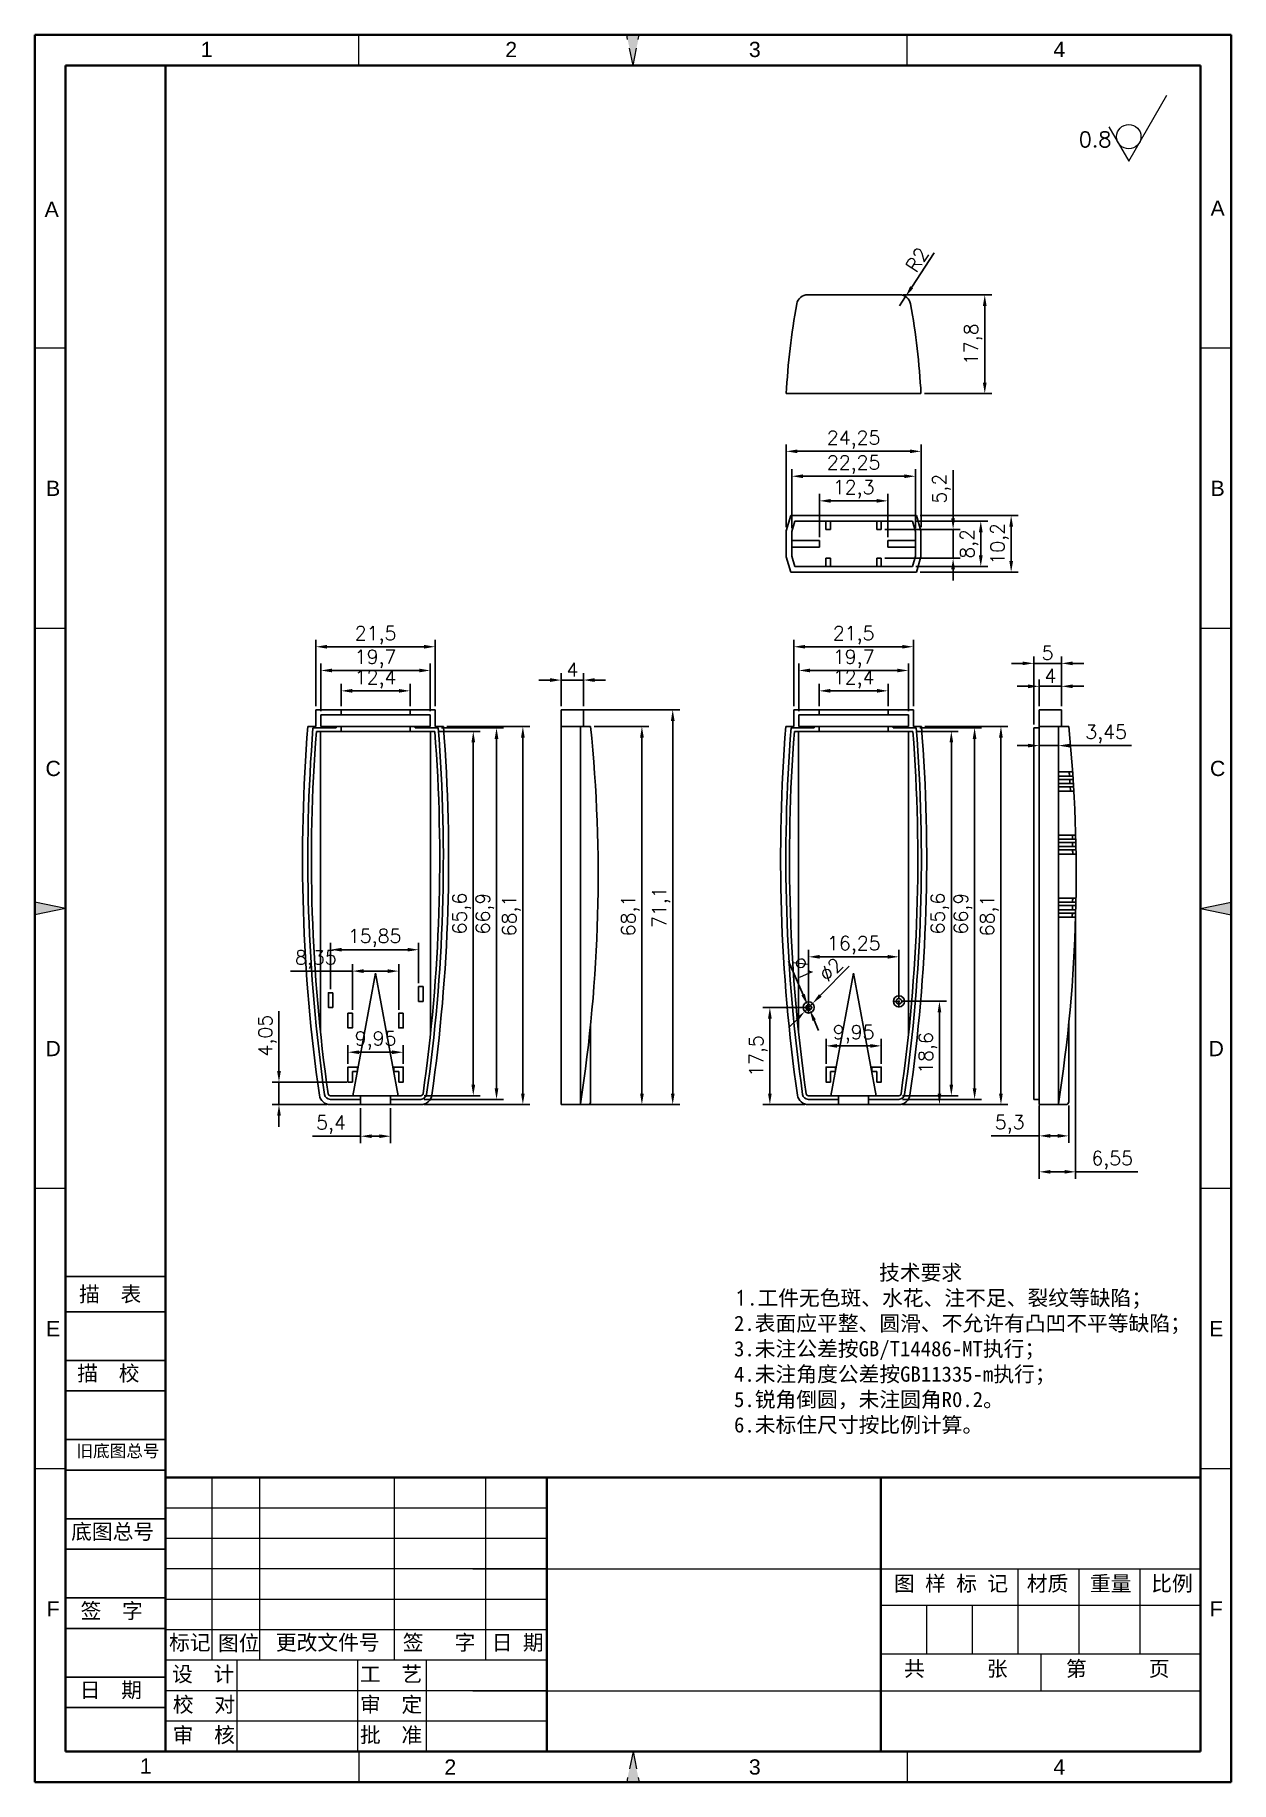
# Model space of a CAD drawing. Header units: millimetres. Extents: x 35339 to 35554, y -471 to -157.
import ezdxf
from ezdxf.enums import TextEntityAlignment as Align

# ---------------------------------------------------------------- set-up
doc = ezdxf.new("R2010")
doc.units = ezdxf.units.MM
for name, pattern in [('ACAD_ISO10W100', [18, 12, -3, 0, -3]), ('CENTER', [50.8, 31.75, -6.35, 6.35, -6.35]), ('HIDDEN2', [4.7625, 3.175, -1.5875])]:
    doc.linetypes.add(name, pattern=pattern)
for name, color, linetype, lineweight in [('dim', 82, 'Continuous', 9), ('图层1', 7, 'ACAD_ISO10W100', 15), ('图层2', 7, 'Continuous', 30), ('图层3', 7, 'Continuous', 15), ('图层4', 7, 'Continuous', 40), ('图层5', 7, 'HIDDEN2', 15), ('细实线', 3, 'Continuous', 18)]:
    doc.layers.add(name, color=color, linetype=linetype, lineweight=lineweight)
doc.layers.add('尺寸线', color=7, linetype='Continuous')
doc.styles.get("Standard").update_dxf_attribs({"font": 'txt', "bigfont": 'gbcbig.shx'})
doc.styles.add('样式 3', font='arial.ttf', dxfattribs={"height": 3.8})
doc.dimstyles.new('ISO-25', dxfattribs={"dimtxt": 2.5, "dimasz": 2.5, "dimexe": 1.25, "dimexo": 0.625, "dimtad": 1, "dimtxsty": 'Standard', "dimcen": 2.5, "dimadec": 0, "dimazin": 0, "dimtfac": 1, "dimtmove": 0, "dimatfit": 3, "dimfxl": 0, "dimarcsym": 0})

msp = doc.modelspace()

# ---------------------------------------------------------------- texts
at = {"layer": '图层1', "color": 0, "style": '样式 3'}
for s, p in [('B', (35341.966, -238.324)), ('B', (35551.614, -238.324)), ('C', (35341.966, -288.76)), ('C', (35551.614, -288.76)), ('D', (35341.966, -339.197)), ('D', (35551.357, -339.197)), ('E', (35341.966, -389.634)), ('E', (35551.357, -389.634)), ('F', (35341.966, -440.071)), ('F', (35551.357, -440.071))]:
    msp.add_text(s, height=2.741, dxfattribs=at).set_placement(p, align=Align.MIDDLE)
at = {"layer": '图层1', "color": 0, "char_height": 2.74113, "attachment_point": 1}
for s, insert, width in [('{\\fSimSun|b0|i0|c134|p2;图 样 标 记}', (35493.338, -434.133), 34.00793), ('{\\fSimSun|b0|i0|c134|p2;材质 }', (35517.245, -434.145), 22.86138), ('{\\fSimSun|b0|i0|c134|p2;标记}', (35362.835, -444.763), 7.67517), ('{\\fSimSun|b0|i0|c134|p2;图位}', (35371.638, -444.874), 7.67517), ('{\\fSimSun|b0|i0|c134|p2;更改文件号}', (35382.046, -444.763), 22.86138), ('{\\fSimSun|b0|i0|c134|p2;审  核}', (35363.481, -461.417), 22.22873), ('{\\fSimSun|b0|i0|c134|p2;批  准}', (35397.204, -461.417), 22.86138)]:
    msp.add_mtext(s, dxfattribs=dict(at, insert=insert, width=width))
at = {"layer": '图层2', "color": 0, "attachment_point": 1}
for s, insert, char_height, width in [('{\\fSimSun|b0|i0|c134|p2;描\\fSimSun|b0|i0|c0|p2;  \\fSimSun|b0|i0|c134|p2;表}', (35346.618, -382.046), 2.7411, 30.71591), ('{\\fSimSun|b0|i0|c134|p2;描\\fSimSun|b0|i0|c0|p2;  \\fSimSun|b0|i0|c134|p2;校}', (35346.306, -396.299), 2.7411, 30.71591), ('{\\fSimSun|b0|i0|c134|p2;旧底图总号}', (35346.152, -410.553), 2.19291, 30.71591), ('{\\fSimSun|b0|i0|c134|p2;底图总号}', (35345.201, -424.807), 2.7411, 30.71591), ('{\\fSimSun|b0|i0|c134|p2;重量 }', (35528.627, -434.145), 2.74113, 22.86138), ('{\\fSimSun|b0|i0|c134|p2;比例 }', (35539.655, -434.145), 2.74113, 22.86138), ('{\\fSimSun|b0|i0|c134|p2;签\\fSimSun|b0|i0|c0|p2;  \\fSimSun|b0|i0|c134|p2;字}', (35346.899, -439.061), 2.7411, 30.71591), ('{\\fSimSun|b0|i0|c134|p2;签   字}', (35404.903, -444.763), 2.74113, 22.86138), ('{\\fSimSun|b0|i0|c134|p2;日 期}', (35420.916, -444.763), 2.74113, 22.86138), ('{\\fSimSun|b0|i0|c134|p2;共      张}', (35495.144, -449.484), 2.74113, 30.3281), ('{\\fSimSun|b0|i0|c134|p2;第      页}', (35524.291, -449.484), 2.74113, 28.15045), ('{\\fSimSun|b0|i0|c134|p2;日\\fSimSun|b0|i0|c0|p2;  \\fSimSun|b0|i0|c134|p2;期}', (35346.743, -453.314), 2.7411, 30.71591), ('{\\fSimSun|b0|i0|c134|p2;设  计}', (35363.374, -450.453), 2.74113, 21.24817), ('{\\fSimSun|b0|i0|c134|p2;工  艺}', (35397.204, -450.453), 2.74113, 22.86138), ('{\\fSimSun|b0|i0|c134|p2;校  对}', (35363.506, -455.935), 2.74113, 19.87519), ('{\\fSimSun|b0|i0|c134|p2;审  定}', (35397.204, -455.935), 2.74113, 22.86138)]:
    msp.add_mtext(s, dxfattribs=dict(at, insert=insert, char_height=char_height, width=width))
at = {"layer": '图层3', "color": 0, "insert": (35464.548, -378.16), "char_height": 2.74113, "width": 129.83197, "attachment_point": 1}
msp.add_mtext('{\\fSimSun|b0|i0|c134|p54;              技术要求\\P}1{\\fSimSun|b0|i0|c134|p54;.工件无色斑、水花、注不足、裂纹等缺陷；\\P2.表面应平整、圆滑、不允许有凸凹不平等缺陷；\\P3.未注公差按GB/T14486-MT执行；\\P4.未注角度公差按GB11335-m执行；\\P5.锐角倒圆，未注圆角R0.2。}\\P{\\fSimSun|b0|i0|c134|p2;6.未标住尺寸按比例计算。}', dxfattribs=at)
at = {"layer": '图层5', "color": 0, "style": '样式 3'}
for s, p in [('1', (35369.606, -159.301)), ('2', (35424.429, -159.301)), ('3', (35468.287, -159.301)), ('4', (35523.109, -159.301)), ('A', (35341.7, -188.086)), ('A', (35551.614, -187.887)), ('1', (35358.641, -468.38)), ('2', (35413.464, -468.544)), ('3', (35468.287, -468.544)), ('4', (35523.109, -468.544))]:
    msp.add_text(s, height=2.741, dxfattribs=at).set_placement(p, align=Align.MIDDLE)
at = {"layer": '细实线', "color": 0, "insert": (35526.606, -174.128), "char_height": 2.7411, "width": 10.23388, "attachment_point": 1}
msp.add_mtext('0.8', dxfattribs=at)

# ---------------------------------------------------------------- blocks, each defined once
blk = doc.blocks.new('*D2739')
at = {"layer": 'Defpoints', "color": 0, "transparency": 16777216}
for p in [(35412.21, -281.19), (35426.53, -281.19), (35408.16, -349.29)]:
    blk.add_point(p, dxfattribs=at)
at = {"layer": 'dim', "color": 0, "lineweight": -2, "transparency": 16777216}
for p, q in [((35412.84, -281.19), (35427.78, -281.19)), ((35426.53, -347.29), (35426.53, -283.19)), ((35408.78, -349.29), (35427.78, -349.29))]:
    blk.add_line(p, q, dxfattribs=at)
at = {"layer": 'dim', "color": 0, "transparency": 16777216}
for points in [[(35426.2, -283.19), (35426.86, -283.19), (35426.53, -281.19)], [(35426.2, -347.29), (35426.86, -347.29), (35426.53, -349.29)]]:
    blk.add_solid(points, dxfattribs=at)
at = {"layer": 'dim', "color": 0, "transparency": 16777216, "insert": (35424.45, -315.24), "char_height": 2.5, "attachment_point": 5, "rotation": 90}
blk.add_mtext('68,1', dxfattribs=at)
blk = doc.blocks.new('*D2740')
at = {"layer": 'Defpoints', "color": 0, "transparency": 16777216}
for p in [(35411.28, -281.44), (35421.79, -281.44), (35408.16, -348.34)]:
    blk.add_point(p, dxfattribs=at)
at = {"layer": 'dim', "color": 0, "lineweight": -2, "transparency": 16777216}
for p, q in [((35411.9, -281.44), (35423.04, -281.44)), ((35421.79, -346.34), (35421.79, -283.44)), ((35408.78, -348.34), (35423.04, -348.34))]:
    blk.add_line(p, q, dxfattribs=at)
at = {"layer": 'dim', "color": 0, "transparency": 16777216}
for points in [[(35421.45, -283.44), (35422.12, -283.44), (35421.79, -281.44)], [(35421.45, -346.34), (35422.12, -346.34), (35421.79, -348.34)]]:
    blk.add_solid(points, dxfattribs=at)
at = {"layer": 'dim', "color": 0, "transparency": 16777216, "insert": (35419.7, -314.89), "char_height": 2.5, "attachment_point": 5, "rotation": 90}
blk.add_mtext('66,9', dxfattribs=at)
blk = doc.blocks.new('*D2741')
at = {"layer": 'Defpoints', "color": 0, "transparency": 16777216}
for p in [(35410.68, -282.09), (35408.16, -347.69), (35417.6, -347.69)]:
    blk.add_point(p, dxfattribs=at)
at = {"layer": 'dim', "color": 0, "lineweight": -2, "transparency": 16777216}
for p, q in [((35411.3, -282.09), (35418.85, -282.09)), ((35417.6, -284.09), (35417.6, -345.69)), ((35408.78, -347.69), (35418.85, -347.69))]:
    blk.add_line(p, q, dxfattribs=at)
at = {"layer": 'dim', "color": 0, "transparency": 16777216}
for points in [[(35417.27, -284.09), (35417.94, -284.09), (35417.6, -282.09)], [(35417.27, -345.69), (35417.94, -345.69), (35417.6, -347.69)]]:
    blk.add_solid(points, dxfattribs=at)
at = {"layer": 'dim', "color": 0, "transparency": 16777216, "insert": (35415.52, -314.89), "char_height": 2.5, "attachment_point": 5, "rotation": 90}
blk.add_mtext('65,6', dxfattribs=at)
blk = doc.blocks.new('*D2742')
at = {"layer": 'Defpoints', "color": 0, "transparency": 16777216}
for p in [(35391.91, -321.4), (35391.91, -329.14), (35407.76, -328.04)]:
    blk.add_point(p, dxfattribs=at)
at = {"layer": 'dim', "color": 0, "lineweight": -2, "transparency": 16777216}
for p, q in [((35391.91, -328.52), (35391.91, -320.15)), ((35407.76, -327.42), (35407.76, -320.15)), ((35405.76, -321.4), (35393.91, -321.4))]:
    blk.add_line(p, q, dxfattribs=at)
at = {"layer": 'dim', "color": 0, "transparency": 16777216}
for points in [[(35393.91, -321.06), (35393.91, -321.73), (35391.91, -321.4)], [(35405.76, -321.06), (35405.76, -321.73), (35407.76, -321.4)]]:
    blk.add_solid(points, dxfattribs=at)
at = {"layer": 'dim', "color": 0, "transparency": 16777216, "insert": (35399.84, -319.31), "char_height": 2.5, "attachment_point": 5}
blk.add_mtext('15,85', dxfattribs=at)
blk = doc.blocks.new('*D2743')
at = {"layer": 'Defpoints', "color": 0, "transparency": 16777216}
for p in [(35395.84, -325.25), (35395.84, -332.84), (35404.19, -332.84)]:
    blk.add_point(p, dxfattribs=at)
at = {"layer": 'dim', "color": 0, "lineweight": -2, "transparency": 16777216}
for p, q in [((35395.84, -332.22), (35395.84, -324)), ((35404.19, -332.22), (35404.19, -324)), ((35395.84, -325.25), (35384.67, -325.25)), ((35402.19, -325.25), (35397.84, -325.25))]:
    blk.add_line(p, q, dxfattribs=at)
at = {"layer": 'dim', "color": 0, "transparency": 16777216}
for points in [[(35397.84, -324.92), (35397.84, -325.59), (35395.84, -325.25)], [(35402.19, -324.92), (35402.19, -325.59), (35404.19, -325.25)]]:
    blk.add_solid(points, dxfattribs=at)
at = {"layer": 'dim', "color": 0, "transparency": 16777216, "insert": (35389.25, -323.17), "char_height": 2.5, "attachment_point": 5}
blk.add_mtext('8,35', dxfattribs=at)
blk = doc.blocks.new('*D2744')
at = {"layer": 'Defpoints', "color": 0, "transparency": 16777216}
for p in [(35395.04, -339.86), (35395.04, -342.54), (35404.99, -342.54)]:
    blk.add_point(p, dxfattribs=at)
at = {"layer": 'dim', "color": 0, "lineweight": -2, "transparency": 16777216}
for p, q in [((35395.04, -341.92), (35395.04, -338.61)), ((35404.99, -341.92), (35404.99, -338.61)), ((35402.99, -339.86), (35397.04, -339.86))]:
    blk.add_line(p, q, dxfattribs=at)
at = {"layer": 'dim', "color": 0, "transparency": 16777216}
for points in [[(35397.04, -339.53), (35397.04, -340.19), (35395.04, -339.86)], [(35402.99, -339.53), (35402.99, -340.19), (35404.99, -339.86)]]:
    blk.add_solid(points, dxfattribs=at)
at = {"layer": 'dim', "color": 0, "transparency": 16777216, "insert": (35400.01, -337.78), "char_height": 2.5, "attachment_point": 5}
blk.add_mtext('9,95', dxfattribs=at)
blk = doc.blocks.new('*D2745')
at = {"layer": 'Defpoints', "color": 0, "transparency": 16777216}
for p in [(35382.62, -345.24), (35395.44, -345.24), (35391.87, -349.29)]:
    blk.add_point(p, dxfattribs=at)
at = {"layer": 'dim', "color": 0, "lineweight": -2, "transparency": 16777216}
for p, q in [((35382.62, -343.24), (35382.62, -332.49)), ((35394.81, -345.24), (35381.37, -345.24)), ((35382.62, -349.29), (35382.62, -345.24)), ((35391.24, -349.29), (35381.37, -349.29)), ((35382.62, -351.29), (35382.62, -353.29))]:
    blk.add_line(p, q, dxfattribs=at)
at = {"layer": 'dim', "color": 0, "transparency": 16777216}
for points in [[(35382.29, -343.24), (35382.96, -343.24), (35382.62, -345.24)], [(35382.29, -351.29), (35382.96, -351.29), (35382.62, -349.29)]]:
    blk.add_solid(points, dxfattribs=at)
at = {"layer": 'dim', "color": 0, "transparency": 16777216, "insert": (35380.54, -336.87), "char_height": 2.5, "attachment_point": 5, "rotation": 90}
blk.add_mtext('4,05', dxfattribs=at)
blk = doc.blocks.new('*D2746')
at = {"layer": 'Defpoints', "color": 0, "transparency": 16777216}
for p in [(35397.31, -349.29), (35402.71, -349.29), (35397.31, -354.98)]:
    blk.add_point(p, dxfattribs=at)
at = {"layer": 'dim', "color": 0, "lineweight": -2, "transparency": 16777216}
for p, q in [((35397.31, -349.92), (35397.31, -356.23)), ((35402.71, -349.92), (35402.71, -356.23)), ((35397.31, -354.98), (35388.65, -354.98)), ((35400.71, -354.98), (35399.31, -354.98))]:
    blk.add_line(p, q, dxfattribs=at)
at = {"layer": 'dim', "color": 0, "transparency": 16777216}
for points in [[(35399.31, -354.65), (35399.31, -355.31), (35397.31, -354.98)], [(35400.71, -354.65), (35400.71, -355.31), (35402.71, -354.98)]]:
    blk.add_solid(points, dxfattribs=at)
at = {"layer": 'dim', "color": 0, "transparency": 16777216, "insert": (35391.98, -352.9), "char_height": 2.5, "attachment_point": 5}
blk.add_mtext('5,4', dxfattribs=at)
blk = doc.blocks.new('*D2747')
at = {"layer": 'Defpoints', "color": 0, "transparency": 16777216}
for p in [(35389.26, -266.85), (35389.26, -278.19), (35410.76, -278.19)]:
    blk.add_point(p, dxfattribs=at)
at = {"layer": 'dim', "color": 0, "lineweight": -2, "transparency": 16777216}
for p, q in [((35389.26, -277.57), (35389.26, -265.6)), ((35408.76, -266.85), (35391.26, -266.85)), ((35410.76, -277.57), (35410.76, -265.6))]:
    blk.add_line(p, q, dxfattribs=at)
at = {"layer": 'dim', "color": 0, "transparency": 16777216}
for points in [[(35391.26, -266.52), (35391.26, -267.18), (35389.26, -266.85)], [(35408.76, -266.52), (35408.76, -267.18), (35410.76, -266.85)]]:
    blk.add_solid(points, dxfattribs=at)
at = {"layer": 'dim', "color": 0, "transparency": 16777216, "insert": (35400.01, -264.77), "char_height": 2.5, "attachment_point": 5}
blk.add_mtext('21,5', dxfattribs=at)
blk = doc.blocks.new('*D2748')
at = {"layer": 'Defpoints', "color": 0, "transparency": 16777216}
for p in [(35393.81, -274.79), (35393.81, -278.19), (35406.21, -278.19)]:
    blk.add_point(p, dxfattribs=at)
at = {"layer": 'dim', "color": 0, "lineweight": -2, "transparency": 16777216}
for p, q in [((35393.81, -277.57), (35393.81, -273.54)), ((35406.21, -277.57), (35406.21, -273.54)), ((35404.21, -274.79), (35395.81, -274.79))]:
    blk.add_line(p, q, dxfattribs=at)
at = {"layer": 'dim', "color": 0, "transparency": 16777216}
for points in [[(35395.81, -274.45), (35395.81, -275.12), (35393.81, -274.79)], [(35404.21, -274.45), (35404.21, -275.12), (35406.21, -274.79)]]:
    blk.add_solid(points, dxfattribs=at)
at = {"layer": 'dim', "color": 0, "transparency": 16777216, "insert": (35400.01, -272.7), "char_height": 2.5, "attachment_point": 5}
blk.add_mtext('12,4', dxfattribs=at)
blk = doc.blocks.new('*D2749')
at = {"layer": 'Defpoints', "color": 0, "transparency": 16777216}
for p in [(35409.86, -271.12), (35390.16, -279.09), (35409.86, -279.09)]:
    blk.add_point(p, dxfattribs=at)
at = {"layer": 'dim', "color": 0, "lineweight": -2, "transparency": 16777216}
for p, q in [((35390.16, -278.47), (35390.16, -269.87)), ((35409.86, -278.47), (35409.86, -269.87)), ((35392.16, -271.12), (35407.86, -271.12))]:
    blk.add_line(p, q, dxfattribs=at)
at = {"layer": 'dim', "color": 0, "transparency": 16777216}
for points in [[(35392.16, -270.79), (35392.16, -271.46), (35390.16, -271.12)], [(35407.86, -270.79), (35407.86, -271.46), (35409.86, -271.12)]]:
    blk.add_solid(points, dxfattribs=at)
at = {"layer": 'dim', "color": 0, "transparency": 16777216, "insert": (35400.01, -269.04), "char_height": 2.5, "attachment_point": 5}
blk.add_mtext('19,7', dxfattribs=at)
blk = doc.blocks.new('*D2750')
at = {"layer": 'Defpoints', "color": 0, "transparency": 16777216}
for p in [(35437.43, -272.85), (35433.43, -278.19), (35437.43, -278.19)]:
    blk.add_point(p, dxfattribs=at)
at = {"layer": 'dim', "color": 0, "lineweight": -2, "transparency": 16777216}
for p, q in [((35431.43, -272.85), (35429.43, -272.85)), ((35433.43, -277.57), (35433.43, -271.6)), ((35433.43, -272.85), (35437.43, -272.85)), ((35437.43, -277.57), (35437.43, -271.6)), ((35439.43, -272.85), (35441.43, -272.85))]:
    blk.add_line(p, q, dxfattribs=at)
at = {"layer": 'dim', "color": 0, "transparency": 16777216}
for points in [[(35431.43, -272.51), (35431.43, -273.18), (35433.43, -272.85)], [(35439.43, -272.51), (35439.43, -273.18), (35437.43, -272.85)]]:
    blk.add_solid(points, dxfattribs=at)
at = {"layer": 'dim', "color": 0, "transparency": 16777216, "insert": (35435.43, -270.97), "char_height": 2.5, "attachment_point": 5}
blk.add_mtext('4', dxfattribs=at)
blk = doc.blocks.new('*D2751')
at = {"layer": 'Defpoints', "color": 0, "transparency": 16777216}
for p in [(35435.43, -278.19), (35453.51, -278.19), (35433.43, -349.29)]:
    blk.add_point(p, dxfattribs=at)
at = {"layer": 'dim', "color": 0, "lineweight": -2, "transparency": 16777216}
for p, q in [((35436.06, -278.19), (35454.76, -278.19)), ((35453.51, -347.29), (35453.51, -280.19)), ((35434.06, -349.29), (35454.76, -349.29))]:
    blk.add_line(p, q, dxfattribs=at)
at = {"layer": 'dim', "color": 0, "transparency": 16777216}
for points in [[(35453.18, -280.19), (35453.85, -280.19), (35453.51, -278.19)], [(35453.18, -347.29), (35453.85, -347.29), (35453.51, -349.29)]]:
    blk.add_solid(points, dxfattribs=at)
at = {"layer": 'dim', "color": 0, "transparency": 16777216, "insert": (35451.43, -313.74), "char_height": 2.5, "attachment_point": 5, "rotation": 90}
blk.add_mtext('71,1', dxfattribs=at)
blk = doc.blocks.new('*D2752')
at = {"layer": 'Defpoints', "color": 0, "transparency": 16777216}
for p in [(35438.73, -281.19), (35447.96, -281.19), (35433.43, -349.29)]:
    blk.add_point(p, dxfattribs=at)
at = {"layer": 'dim', "color": 0, "lineweight": -2, "transparency": 16777216}
for p, q in [((35439.36, -281.19), (35449.21, -281.19)), ((35447.96, -347.29), (35447.96, -283.19)), ((35434.06, -349.29), (35449.21, -349.29))]:
    blk.add_line(p, q, dxfattribs=at)
at = {"layer": 'dim', "color": 0, "transparency": 16777216}
for points in [[(35447.63, -283.19), (35448.3, -283.19), (35447.96, -281.19)], [(35447.63, -347.29), (35448.3, -347.29), (35447.96, -349.29)]]:
    blk.add_solid(points, dxfattribs=at)
at = {"layer": 'dim', "color": 0, "transparency": 16777216, "insert": (35445.88, -315.24), "char_height": 2.5, "attachment_point": 5, "rotation": 90}
blk.add_mtext('68,1', dxfattribs=at)
blk = doc.blocks.new('*D2757')
at = {"layer": 'Defpoints', "color": 0, "transparency": 16777216}
for p in [(35498.28, -281.19), (35512.6, -281.19), (35494.23, -349.29)]:
    blk.add_point(p, dxfattribs=at)
at = {"layer": 'dim', "color": 0, "lineweight": -2, "transparency": 16777216}
for p, q in [((35498.91, -281.19), (35513.85, -281.19)), ((35512.6, -347.29), (35512.6, -283.19)), ((35494.85, -349.29), (35513.85, -349.29))]:
    blk.add_line(p, q, dxfattribs=at)
at = {"layer": 'dim', "color": 0, "transparency": 16777216}
for points in [[(35512.26, -283.19), (35512.93, -283.19), (35512.6, -281.19)], [(35512.26, -347.29), (35512.93, -347.29), (35512.6, -349.29)]]:
    blk.add_solid(points, dxfattribs=at)
at = {"layer": 'dim', "color": 0, "transparency": 16777216, "insert": (35510.51, -315.24), "char_height": 2.5, "attachment_point": 5, "rotation": 90}
blk.add_mtext('68,1', dxfattribs=at)
blk = doc.blocks.new('*D2758')
at = {"layer": 'Defpoints', "color": 0, "transparency": 16777216}
for p in [(35497.35, -281.44), (35507.86, -281.44), (35494.23, -348.34)]:
    blk.add_point(p, dxfattribs=at)
at = {"layer": 'dim', "color": 0, "lineweight": -2, "transparency": 16777216}
for p, q in [((35497.97, -281.44), (35509.11, -281.44)), ((35507.86, -346.34), (35507.86, -283.44)), ((35494.85, -348.34), (35509.11, -348.34))]:
    blk.add_line(p, q, dxfattribs=at)
at = {"layer": 'dim', "color": 0, "transparency": 16777216}
for points in [[(35507.52, -283.44), (35508.19, -283.44), (35507.86, -281.44)], [(35507.52, -346.34), (35508.19, -346.34), (35507.86, -348.34)]]:
    blk.add_solid(points, dxfattribs=at)
at = {"layer": 'dim', "color": 0, "transparency": 16777216, "insert": (35505.77, -314.89), "char_height": 2.5, "attachment_point": 5, "rotation": 90}
blk.add_mtext('66,9', dxfattribs=at)
blk = doc.blocks.new('*D2753')
at = {"layer": 'Defpoints', "color": 0, "transparency": 16777216}
for p in [(35496.75, -282.09), (35494.23, -347.69), (35503.67, -347.69)]:
    blk.add_point(p, dxfattribs=at)
at = {"layer": 'dim', "color": 0, "lineweight": -2, "transparency": 16777216}
for p, q in [((35497.37, -282.09), (35504.92, -282.09)), ((35503.67, -284.09), (35503.67, -345.69)), ((35494.85, -347.69), (35504.92, -347.69))]:
    blk.add_line(p, q, dxfattribs=at)
at = {"layer": 'dim', "color": 0, "transparency": 16777216}
for points in [[(35503.34, -284.09), (35504, -284.09), (35503.67, -282.09)], [(35503.34, -345.69), (35504, -345.69), (35503.67, -347.69)]]:
    blk.add_solid(points, dxfattribs=at)
at = {"layer": 'dim', "color": 0, "transparency": 16777216, "insert": (35501.59, -314.89), "char_height": 2.5, "attachment_point": 5, "rotation": 90}
blk.add_mtext('65,6', dxfattribs=at)
blk = doc.blocks.new('*D2754')
at = {"layer": 'Defpoints', "color": 0, "transparency": 16777216}
for p in [(35475.33, -266.85), (35475.33, -278.19), (35496.83, -278.19)]:
    blk.add_point(p, dxfattribs=at)
at = {"layer": 'dim', "color": 0, "lineweight": -2, "transparency": 16777216}
for p, q in [((35475.33, -277.57), (35475.33, -265.6)), ((35494.83, -266.85), (35477.33, -266.85)), ((35496.83, -277.57), (35496.83, -265.6))]:
    blk.add_line(p, q, dxfattribs=at)
at = {"layer": 'dim', "color": 0, "transparency": 16777216}
for points in [[(35477.33, -266.52), (35477.33, -267.18), (35475.33, -266.85)], [(35494.83, -266.52), (35494.83, -267.18), (35496.83, -266.85)]]:
    blk.add_solid(points, dxfattribs=at)
at = {"layer": 'dim', "color": 0, "transparency": 16777216, "insert": (35486.08, -264.77), "char_height": 2.5, "attachment_point": 5}
blk.add_mtext('21,5', dxfattribs=at)
blk = doc.blocks.new('*D2755')
at = {"layer": 'Defpoints', "color": 0, "transparency": 16777216}
for p in [(35479.88, -274.79), (35479.88, -278.19), (35492.28, -278.19)]:
    blk.add_point(p, dxfattribs=at)
at = {"layer": 'dim', "color": 0, "lineweight": -2, "transparency": 16777216}
for p, q in [((35479.88, -277.57), (35479.88, -273.54)), ((35492.28, -277.57), (35492.28, -273.54)), ((35490.28, -274.79), (35481.88, -274.79))]:
    blk.add_line(p, q, dxfattribs=at)
at = {"layer": 'dim', "color": 0, "transparency": 16777216}
for points in [[(35481.88, -274.45), (35481.88, -275.12), (35479.88, -274.79)], [(35490.28, -274.45), (35490.28, -275.12), (35492.28, -274.79)]]:
    blk.add_solid(points, dxfattribs=at)
at = {"layer": 'dim', "color": 0, "transparency": 16777216, "insert": (35486.08, -272.7), "char_height": 2.5, "attachment_point": 5}
blk.add_mtext('12,4', dxfattribs=at)
blk = doc.blocks.new('*D2756')
at = {"layer": 'Defpoints', "color": 0, "transparency": 16777216}
for p in [(35495.93, -271.12), (35476.23, -279.09), (35495.93, -279.09)]:
    blk.add_point(p, dxfattribs=at)
at = {"layer": 'dim', "color": 0, "lineweight": -2, "transparency": 16777216}
for p, q in [((35476.23, -278.47), (35476.23, -269.87)), ((35495.93, -278.47), (35495.93, -269.87)), ((35478.23, -271.12), (35493.93, -271.12))]:
    blk.add_line(p, q, dxfattribs=at)
at = {"layer": 'dim', "color": 0, "transparency": 16777216}
for points in [[(35478.23, -270.79), (35478.23, -271.46), (35476.23, -271.12)], [(35493.93, -270.79), (35493.93, -271.46), (35495.93, -271.12)]]:
    blk.add_solid(points, dxfattribs=at)
at = {"layer": 'dim', "color": 0, "transparency": 16777216, "insert": (35486.08, -269.04), "char_height": 2.5, "attachment_point": 5}
blk.add_mtext('19,7', dxfattribs=at)
blk = doc.blocks.new('*D2759')
at = {"layer": 'Defpoints', "color": 0, "transparency": 16777216}
for p in [(35471, -331.79), (35477.94, -331.79), (35477.94, -349.29)]:
    blk.add_point(p, dxfattribs=at)
at = {"layer": 'dim', "color": 0, "lineweight": -2, "transparency": 16777216}
for p, q in [((35477.31, -331.79), (35469.75, -331.79)), ((35471, -347.29), (35471, -333.79)), ((35477.31, -349.29), (35469.75, -349.29))]:
    blk.add_line(p, q, dxfattribs=at)
at = {"layer": 'dim', "color": 0, "transparency": 16777216}
for points in [[(35470.67, -333.79), (35471.33, -333.79), (35471, -331.79)], [(35470.67, -347.29), (35471.33, -347.29), (35471, -349.29)]]:
    blk.add_solid(points, dxfattribs=at)
at = {"layer": 'dim', "color": 0, "transparency": 16777216, "insert": (35468.92, -340.54), "char_height": 2.5, "attachment_point": 5, "rotation": 90}
blk.add_mtext('17,5', dxfattribs=at)
blk = doc.blocks.new('*D2760')
at = {"layer": 'Defpoints', "color": 0, "transparency": 16777216}
for p in [(35494.23, -330.69), (35494.23, -349.29), (35501.53, -349.29)]:
    blk.add_point(p, dxfattribs=at)
at = {"layer": 'dim', "color": 0, "lineweight": -2, "transparency": 16777216}
for p, q in [((35494.86, -330.69), (35502.78, -330.69)), ((35501.53, -332.69), (35501.53, -347.29)), ((35494.85, -349.29), (35502.78, -349.29))]:
    blk.add_line(p, q, dxfattribs=at)
at = {"layer": 'dim', "color": 0, "transparency": 16777216}
for points in [[(35501.2, -332.69), (35501.86, -332.69), (35501.53, -330.69)], [(35501.2, -347.29), (35501.86, -347.29), (35501.53, -349.29)]]:
    blk.add_solid(points, dxfattribs=at)
at = {"layer": 'dim', "color": 0, "transparency": 16777216, "insert": (35499.45, -339.99), "char_height": 2.5, "attachment_point": 5, "rotation": 90}
blk.add_mtext('18,6', dxfattribs=at)
blk = doc.blocks.new('*D2761')
at = {"layer": 'Defpoints', "color": 0, "transparency": 16777216}
for p in [(35477.98, -322.68), (35477.98, -331.79), (35494.23, -330.69)]:
    blk.add_point(p, dxfattribs=at)
at = {"layer": 'dim', "color": 0, "lineweight": -2, "transparency": 16777216}
for p, q in [((35477.98, -331.17), (35477.98, -321.43)), ((35492.23, -322.68), (35479.98, -322.68)), ((35494.23, -330.07), (35494.23, -321.43))]:
    blk.add_line(p, q, dxfattribs=at)
at = {"layer": 'dim', "color": 0, "transparency": 16777216}
for points in [[(35479.98, -322.34), (35479.98, -323.01), (35477.98, -322.68)], [(35492.23, -322.34), (35492.23, -323.01), (35494.23, -322.68)]]:
    blk.add_solid(points, dxfattribs=at)
at = {"layer": 'dim', "color": 0, "transparency": 16777216, "insert": (35486.11, -320.59), "char_height": 2.5, "attachment_point": 5}
blk.add_mtext('16,25', dxfattribs=at)
blk = doc.blocks.new('*D2762')
at = {"layer": 'Defpoints', "color": 0, "transparency": 16777216}
for p in [(35481.11, -338.71), (35481.11, -342.54), (35491.06, -342.54)]:
    blk.add_point(p, dxfattribs=at)
at = {"layer": 'dim', "color": 0, "lineweight": -2, "transparency": 16777216}
for p, q in [((35481.11, -341.92), (35481.11, -337.46)), ((35489.06, -338.71), (35483.11, -338.71)), ((35491.06, -341.92), (35491.06, -337.46))]:
    blk.add_line(p, q, dxfattribs=at)
at = {"layer": 'dim', "color": 0, "transparency": 16777216}
for points in [[(35483.11, -338.38), (35483.11, -339.05), (35481.11, -338.71)], [(35489.06, -338.38), (35489.06, -339.05), (35491.06, -338.71)]]:
    blk.add_solid(points, dxfattribs=at)
at = {"layer": 'dim', "color": 0, "transparency": 16777216, "insert": (35486.08, -336.63), "char_height": 2.5, "attachment_point": 5}
blk.add_mtext('9,95', dxfattribs=at)
blk = doc.blocks.new('*D2763')
at = {"layer": 'Defpoints', "color": 0, "transparency": 16777216}
for p in [(35477.28, -332.51), (35478.68, -331.08)]:
    blk.add_point(p, dxfattribs=at)
at = {"layer": 'dim', "color": 0, "lineweight": -2, "transparency": 16777216}
for p, q in [((35485.26, -324.34), (35480.08, -329.65)), ((35477.28, -332.51), (35478.68, -331.08)), ((35475.89, -333.94), (35474.49, -335.37))]:
    blk.add_line(p, q, dxfattribs=at)
at = {"layer": 'dim', "color": 0, "transparency": 16777216}
for points in [[(35479.84, -329.42), (35480.31, -329.88), (35478.68, -331.08)], [(35475.65, -333.71), (35476.12, -334.17), (35477.28, -332.51)]]:
    blk.add_solid(points, dxfattribs=at)
at = {"layer": 'dim', "color": 0, "transparency": 16777216, "insert": (35482.02, -324.97), "char_height": 2.5, "attachment_point": 5, "rotation": 45.6877}
blk.add_mtext('∅2', dxfattribs=at)
blk = doc.blocks.new('*D2764')
at = {"layer": 'Defpoints', "color": 0, "transparency": 16777216}
for p in [(35477.78, -331.34), (35478.18, -332.25)]:
    blk.add_point(p, dxfattribs=at)
at = {"layer": 'dim', "color": 0, "lineweight": -2, "transparency": 16777216}
for p, q in [((35474.37, -323.46), (35476.99, -329.5)), ((35478.18, -332.25), (35477.78, -331.34)), ((35478.98, -334.09), (35479.77, -335.92))]:
    blk.add_line(p, q, dxfattribs=at)
at = {"layer": 'dim', "color": 0, "transparency": 16777216}
for points in [[(35477.29, -329.37), (35476.68, -329.63), (35477.78, -331.34)], [(35479.28, -333.96), (35478.67, -334.22), (35478.18, -332.25)]]:
    blk.add_solid(points, dxfattribs=at)
at = {"layer": 'dim', "color": 0, "transparency": 16777216, "insert": (35477, -324.82), "char_height": 2.5, "attachment_point": 5, "rotation": 293.4368}
blk.add_mtext('∅1', dxfattribs=at)
blk = doc.blocks.new('*D2765')
at = {"layer": 'Defpoints', "color": 0, "transparency": 16777216}
for p in [(35523.5, -273.97), (35519.5, -278.19), (35523.5, -278.19)]:
    blk.add_point(p, dxfattribs=at)
at = {"layer": 'dim', "color": 0, "lineweight": -2, "transparency": 16777216}
for p, q in [((35519.5, -277.57), (35519.5, -272.72)), ((35523.5, -277.57), (35523.5, -272.72)), ((35517.5, -273.97), (35515.5, -273.97)), ((35519.5, -273.97), (35523.5, -273.97)), ((35525.5, -273.97), (35527.5, -273.97))]:
    blk.add_line(p, q, dxfattribs=at)
at = {"layer": 'dim', "color": 0, "transparency": 16777216}
for points in [[(35517.5, -273.64), (35517.5, -274.31), (35519.5, -273.97)], [(35525.5, -273.64), (35525.5, -274.31), (35523.5, -273.97)]]:
    blk.add_solid(points, dxfattribs=at)
at = {"layer": 'dim', "color": 0, "transparency": 16777216, "insert": (35521.5, -272.1), "char_height": 2.5, "attachment_point": 5}
blk.add_mtext('4', dxfattribs=at)
blk = doc.blocks.new('*D2766')
at = {"layer": 'Defpoints', "color": 0, "transparency": 16777216}
for p in [(35518.5, -269.84), (35523.5, -278.19), (35518.5, -281.44)]:
    blk.add_point(p, dxfattribs=at)
at = {"layer": 'dim', "color": 0, "lineweight": -2, "transparency": 16777216}
for p, q in [((35516.5, -269.84), (35514.5, -269.84)), ((35518.5, -280.82), (35518.5, -268.59)), ((35523.5, -269.84), (35518.5, -269.84)), ((35523.5, -277.57), (35523.5, -268.59)), ((35525.5, -269.84), (35527.5, -269.84))]:
    blk.add_line(p, q, dxfattribs=at)
at = {"layer": 'dim', "color": 0, "transparency": 16777216}
for points in [[(35516.5, -269.51), (35516.5, -270.17), (35518.5, -269.84)], [(35525.5, -269.51), (35525.5, -270.17), (35523.5, -269.84)]]:
    blk.add_solid(points, dxfattribs=at)
at = {"layer": 'dim', "color": 0, "transparency": 16777216, "insert": (35521, -267.97), "char_height": 2.5, "attachment_point": 5}
blk.add_mtext('5', dxfattribs=at)
blk = doc.blocks.new('*D2767')
at = {"layer": 'Defpoints', "color": 0, "transparency": 16777216}
for p in [(35519.5, -281.19), (35522.95, -281.19), (35522.95, -284.65)]:
    blk.add_point(p, dxfattribs=at)
at = {"layer": 'dim', "color": 0, "lineweight": -2, "transparency": 16777216}
for p, q in [((35519.5, -281.82), (35519.5, -285.9)), ((35522.95, -281.82), (35522.95, -285.9)), ((35517.5, -284.65), (35515.5, -284.65)), ((35519.5, -284.65), (35522.95, -284.65)), ((35524.95, -284.65), (35536.12, -284.65))]:
    blk.add_line(p, q, dxfattribs=at)
at = {"layer": 'dim', "color": 0, "transparency": 16777216}
for points in [[(35517.5, -284.32), (35517.5, -284.98), (35519.5, -284.65)], [(35524.95, -284.32), (35524.95, -284.98), (35522.95, -284.65)]]:
    blk.add_solid(points, dxfattribs=at)
at = {"layer": 'dim', "color": 0, "transparency": 16777216, "insert": (35531.53, -282.57), "char_height": 2.5, "attachment_point": 5}
blk.add_mtext('3,45', dxfattribs=at)
blk = doc.blocks.new('*D2768')
at = {"layer": 'Defpoints', "color": 0, "transparency": 16777216}
for p in [(35519.5, -348.79), (35524.8, -348.79), (35519.5, -354.92)]:
    blk.add_point(p, dxfattribs=at)
at = {"layer": 'dim', "color": 0, "lineweight": -2, "transparency": 16777216}
for p, q in [((35519.5, -349.42), (35519.5, -356.17)), ((35524.8, -349.42), (35524.8, -356.17)), ((35519.5, -354.92), (35510.83, -354.92)), ((35522.8, -354.92), (35521.5, -354.92))]:
    blk.add_line(p, q, dxfattribs=at)
at = {"layer": 'dim', "color": 0, "transparency": 16777216}
for points in [[(35521.5, -354.58), (35521.5, -355.25), (35519.5, -354.92)], [(35522.8, -354.58), (35522.8, -355.25), (35524.8, -354.92)]]:
    blk.add_solid(points, dxfattribs=at)
at = {"layer": 'dim', "color": 0, "transparency": 16777216, "insert": (35514.17, -352.83), "char_height": 2.5, "attachment_point": 5}
blk.add_mtext('5,3', dxfattribs=at)
blk = doc.blocks.new('*D2769')
at = {"layer": 'Defpoints', "color": 0, "transparency": 16777216}
for p in [(35526.05, -315.24), (35519.5, -349.29), (35526.05, -361.39)]:
    blk.add_point(p, dxfattribs=at)
at = {"layer": 'dim', "color": 0, "lineweight": -2, "transparency": 16777216}
for p, q in [((35526.05, -315.86), (35526.05, -362.64)), ((35519.5, -349.92), (35519.5, -362.64)), ((35521.5, -361.39), (35524.05, -361.39)), ((35526.05, -361.39), (35537.22, -361.39))]:
    blk.add_line(p, q, dxfattribs=at)
at = {"layer": 'dim', "color": 0, "transparency": 16777216}
for points in [[(35521.5, -361.06), (35521.5, -361.72), (35519.5, -361.39)], [(35524.05, -361.06), (35524.05, -361.72), (35526.05, -361.39)]]:
    blk.add_solid(points, dxfattribs=at)
at = {"layer": 'dim', "color": 0, "transparency": 16777216, "insert": (35532.63, -359.31), "char_height": 2.5, "attachment_point": 5}
blk.add_mtext('6,55', dxfattribs=at)
blk = doc.blocks.new('*D2770')
at = {"layer": 'Defpoints', "color": 0, "transparency": 16777216}
for p in [(35473.96, -231.66), (35473.96, -245.97), (35498.21, -245.97)]:
    blk.add_point(p, dxfattribs=at)
at = {"layer": 'dim', "color": 0, "lineweight": -2, "transparency": 16777216}
for p, q in [((35473.96, -245.34), (35473.96, -230.41)), ((35496.21, -231.66), (35475.96, -231.66)), ((35498.21, -245.34), (35498.21, -230.41))]:
    blk.add_line(p, q, dxfattribs=at)
at = {"layer": 'dim', "color": 0, "transparency": 16777216}
for points in [[(35475.96, -231.33), (35475.96, -232), (35473.96, -231.66)], [(35496.21, -231.33), (35496.21, -232), (35498.21, -231.66)]]:
    blk.add_solid(points, dxfattribs=at)
at = {"layer": 'dim', "color": 0, "transparency": 16777216, "insert": (35486.08, -229.58), "char_height": 2.5, "attachment_point": 5}
blk.add_mtext('24,25', dxfattribs=at)
blk = doc.blocks.new('*D2771')
at = {"layer": 'Defpoints', "color": 0, "transparency": 16777216}
for p in [(35497.21, -236.15), (35474.96, -246.11), (35497.21, -246.11)]:
    blk.add_point(p, dxfattribs=at)
at = {"layer": 'dim', "color": 0, "lineweight": -2, "transparency": 16777216}
for p, q in [((35474.96, -245.48), (35474.96, -234.9)), ((35497.21, -245.48), (35497.21, -234.9)), ((35476.96, -236.15), (35495.21, -236.15))]:
    blk.add_line(p, q, dxfattribs=at)
at = {"layer": 'dim', "color": 0, "transparency": 16777216}
for points in [[(35476.96, -235.82), (35476.96, -236.49), (35474.96, -236.15)], [(35495.21, -235.82), (35495.21, -236.49), (35497.21, -236.15)]]:
    blk.add_solid(points, dxfattribs=at)
at = {"layer": 'dim', "color": 0, "transparency": 16777216, "insert": (35486.08, -234.07), "char_height": 2.5, "attachment_point": 5}
blk.add_mtext('22,25', dxfattribs=at)
blk = doc.blocks.new('*D2772')
at = {"layer": 'Defpoints', "color": 0, "transparency": 16777216}
for p in [(35492.23, -240.58), (35479.93, -247.72), (35492.23, -247.72)]:
    blk.add_point(p, dxfattribs=at)
at = {"layer": 'dim', "color": 0, "lineweight": -2, "transparency": 16777216}
for p, q in [((35479.93, -247.1), (35479.93, -239.33)), ((35481.93, -240.58), (35490.23, -240.58)), ((35492.23, -247.1), (35492.23, -239.33))]:
    blk.add_line(p, q, dxfattribs=at)
at = {"layer": 'dim', "color": 0, "transparency": 16777216}
for points in [[(35481.93, -240.25), (35481.93, -240.91), (35479.93, -240.58)], [(35490.23, -240.25), (35490.23, -240.91), (35492.23, -240.58)]]:
    blk.add_solid(points, dxfattribs=at)
at = {"layer": 'dim', "color": 0, "transparency": 16777216, "insert": (35486.08, -238.5), "char_height": 2.5, "attachment_point": 5}
blk.add_mtext('12,3', dxfattribs=at)
blk = doc.blocks.new('*D2773')
at = {"layer": 'Defpoints', "color": 0, "transparency": 16777216}
for p in [(35497.41, -243.22), (35514.44, -243.22), (35497.41, -253.42)]:
    blk.add_point(p, dxfattribs=at)
at = {"layer": 'dim', "color": 0, "lineweight": -2, "transparency": 16777216}
for p, q in [((35498.03, -243.22), (35515.69, -243.22)), ((35514.44, -251.42), (35514.44, -245.22)), ((35498.03, -253.42), (35515.69, -253.42))]:
    blk.add_line(p, q, dxfattribs=at)
at = {"layer": 'dim', "color": 0, "transparency": 16777216}
for points in [[(35514.11, -245.22), (35514.78, -245.22), (35514.44, -243.22)], [(35514.11, -251.42), (35514.78, -251.42), (35514.44, -253.42)]]:
    blk.add_solid(points, dxfattribs=at)
at = {"layer": 'dim', "color": 0, "transparency": 16777216, "insert": (35512.36, -248.32), "char_height": 2.5, "attachment_point": 5, "rotation": 90}
blk.add_mtext('10,2', dxfattribs=at)
blk = doc.blocks.new('*D2774')
at = {"layer": 'Defpoints', "color": 0, "transparency": 16777216}
for p in [(35496.66, -244.22), (35508.97, -244.22), (35496.66, -252.42)]:
    blk.add_point(p, dxfattribs=at)
at = {"layer": 'dim', "color": 0, "lineweight": -2, "transparency": 16777216}
for p, q in [((35497.28, -244.22), (35510.22, -244.22)), ((35508.97, -250.42), (35508.97, -246.22)), ((35497.28, -252.42), (35510.22, -252.42))]:
    blk.add_line(p, q, dxfattribs=at)
at = {"layer": 'dim', "color": 0, "transparency": 16777216}
for points in [[(35508.64, -246.22), (35509.31, -246.22), (35508.97, -244.22)], [(35508.64, -250.42), (35509.31, -250.42), (35508.97, -252.42)]]:
    blk.add_solid(points, dxfattribs=at)
at = {"layer": 'dim', "color": 0, "transparency": 16777216, "insert": (35506.89, -248.32), "char_height": 2.5, "attachment_point": 5, "rotation": 90}
blk.add_mtext('8,2', dxfattribs=at)
blk = doc.blocks.new('*D2775')
at = {"layer": 'Defpoints', "color": 0, "transparency": 16777216}
for p in [(35491.06, -245.72), (35503.99, -245.72), (35491.06, -250.92)]:
    blk.add_point(p, dxfattribs=at)
at = {"layer": 'dim', "color": 0, "lineweight": -2, "transparency": 16777216}
for p, q in [((35503.99, -243.72), (35503.99, -235.05)), ((35491.69, -245.72), (35505.24, -245.72)), ((35503.99, -250.92), (35503.99, -245.72)), ((35491.69, -250.92), (35505.24, -250.92)), ((35503.99, -252.92), (35503.99, -254.92))]:
    blk.add_line(p, q, dxfattribs=at)
at = {"layer": 'dim', "color": 0, "transparency": 16777216}
for points in [[(35503.65, -243.72), (35504.32, -243.72), (35503.99, -245.72)], [(35503.65, -252.92), (35504.32, -252.92), (35503.99, -250.92)]]:
    blk.add_solid(points, dxfattribs=at)
at = {"layer": 'dim', "color": 0, "transparency": 16777216, "insert": (35501.9, -238.39), "char_height": 2.5, "attachment_point": 5, "rotation": 90}
blk.add_mtext('5,2', dxfattribs=at)
blk = doc.blocks.new('*D2776')
at = {"layer": 'Defpoints', "color": 0, "transparency": 16777216}
for p in [(35494.35, -203.48), (35509.69, -203.48), (35498.21, -221.28)]:
    blk.add_point(p, dxfattribs=at)
at = {"layer": 'dim', "color": 0, "lineweight": -2, "transparency": 16777216}
for p, q in [((35494.98, -203.48), (35510.94, -203.48)), ((35509.69, -219.28), (35509.69, -205.48)), ((35498.83, -221.28), (35510.94, -221.28))]:
    blk.add_line(p, q, dxfattribs=at)
at = {"layer": 'dim', "color": 0, "transparency": 16777216}
for points in [[(35509.35, -205.48), (35510.02, -205.48), (35509.69, -203.48)], [(35509.35, -219.28), (35510.02, -219.28), (35509.69, -221.28)]]:
    blk.add_solid(points, dxfattribs=at)
at = {"layer": 'dim', "color": 0, "transparency": 16777216, "insert": (35507.6, -212.38), "char_height": 2.5, "attachment_point": 5, "rotation": 90}
blk.add_mtext('17,8', dxfattribs=at)
blk = doc.blocks.new('*D2777')
at = {"layer": 'Defpoints', "color": 0, "transparency": 16777216}
for p in [(35495.44, -203.8), (35494.35, -205.48)]:
    blk.add_point(p, dxfattribs=at)
at = {"layer": 'dim', "color": 0, "lineweight": -2, "transparency": 16777216}
for p, q in [((35500.56, -195.9), (35496.53, -202.12)), ((35494.35, -205.48), (35495.44, -203.8))]:
    blk.add_line(p, q, dxfattribs=at)
at = {"layer": 'dim', "color": 0, "transparency": 16777216}
blk.add_solid([(35496.25, -201.94), (35496.81, -202.31), (35495.44, -203.8)], dxfattribs=at)
at = {"layer": 'dim', "color": 0, "transparency": 16777216, "insert": (35497.52, -197.15), "char_height": 2.5, "attachment_point": 5, "rotation": 57.0377}
blk.add_mtext('R2', dxfattribs=at)

# ---------------------------------------------------------------- dimensions: what is measured, and where the dimension line sits
at = {"layer": 'dim'}
dim = msp.add_radius_dim(center=(35494.351, -205.48), mpoint=(35495.44, -203.802), dimstyle='ISO-25', override={"dimasz": 2}, dxfattribs=at)
dim.commit()
dim.dimension.update_dxf_attribs({"geometry": '*D2777', "text_midpoint": (35497.516, -197.154)})
for base, p1, p2, picture, middle in [((35509.686, -203.48), (35498.206, -221.28), (35494.351, -203.48), '*D2776', (35507.603, -212.38)), ((35503.987, -245.721), (35491.062, -250.921), (35491.062, -245.721), '*D2775', (35501.904, -238.387)), ((35508.974, -244.221), (35496.656, -252.421), (35496.656, -244.221), '*D2774', (35506.89, -248.321)), ((35514.443, -243.221), (35497.406, -253.421), (35497.406, -243.221), '*D2773', (35512.36, -248.321)), ((35453.515, -278.195), (35433.432, -349.295), (35435.432, -278.195), '*D2751', (35451.431, -313.745)), ((35426.528, -281.195), (35408.158, -349.295), (35412.213, -281.195), '*D2739', (35424.445, -315.245)), ((35421.788, -281.445), (35408.158, -348.345), (35411.279, -281.445), '*D2740', (35419.705, -314.895)), ((35417.602, -347.695), (35410.678, -282.095), (35408.158, -347.695), '*D2741', (35415.519, -314.895)), ((35447.962, -281.195), (35433.432, -349.295), (35438.732, -281.195), '*D2752', (35445.879, -315.245)), ((35512.597, -281.195), (35494.227, -349.295), (35498.281, -281.195), '*D2757', (35510.513, -315.245)), ((35507.856, -281.445), (35494.227, -348.345), (35497.348, -281.445), '*D2758', (35505.773, -314.895)), ((35503.67, -347.695), (35496.746, -282.095), (35494.227, -347.695), '*D2753', (35501.587, -314.895)), ((35382.625, -345.245), (35391.867, -349.295), (35395.438, -345.245), '*D2745', (35380.541, -336.87)), ((35471.001, -331.795), (35477.935, -349.295), (35477.935, -331.795), '*D2759', (35468.918, -340.545)), ((35501.53, -349.295), (35494.231, -330.695), (35494.227, -349.295), '*D2760', (35499.447, -339.995))]:
    dim = msp.add_linear_dim(base=base, p1=p1, p2=p2, angle=90, dimstyle='ISO-25', override={"dimasz": 2}, dxfattribs=at)
    dim.commit()
    dim.dimension.update_dxf_attribs({"geometry": picture, "text_midpoint": middle})
for base, p1, p2, picture, middle in [((35473.956, -231.662), (35498.206, -245.966), (35473.956, -245.966), '*D2770', (35486.081, -229.578)), ((35497.206, -236.155), (35474.956, -246.109), (35497.206, -246.109), '*D2771', (35486.081, -234.071)), ((35492.231, -240.579), (35479.931, -247.721), (35492.231, -247.721), '*D2772', (35486.081, -238.496)), ((35389.263, -266.851), (35410.763, -278.195), (35389.263, -278.195), '*D2747', (35400.013, -264.768)), ((35475.331, -266.851), (35496.831, -278.195), (35475.331, -278.195), '*D2754', (35486.081, -264.768)), ((35518.5, -269.84), (35523.5, -278.195), (35518.5, -281.445), '*D2766', (35521, -267.965)), ((35409.863, -271.124), (35390.163, -279.095), (35409.863, -279.095), '*D2749', (35400.013, -269.04)), ((35437.432, -272.847), (35433.432, -278.195), (35437.432, -278.195), '*D2750', (35435.432, -270.972)), ((35495.931, -271.124), (35476.231, -279.095), (35495.931, -279.095), '*D2756', (35486.081, -269.04)), ((35523.5, -273.973), (35519.5, -278.195), (35523.5, -278.195), '*D2765', (35521.5, -272.098)), ((35393.813, -274.786), (35406.213, -278.195), (35393.813, -278.195), '*D2748', (35400.013, -272.702)), ((35479.881, -274.786), (35492.281, -278.195), (35479.881, -278.195), '*D2755', (35486.081, -272.702)), ((35522.95, -284.651), (35519.5, -281.195), (35522.95, -281.195), '*D2767', (35531.534, -282.568)), ((35391.913, -321.396), (35407.763, -328.045), (35391.913, -329.145), '*D2742', (35399.838, -319.313)), ((35526.05, -361.39), (35519.5, -349.295), (35526.05, -315.236), '*D2769', (35532.634, -359.307)), ((35477.981, -322.675), (35494.231, -330.695), (35477.981, -331.795), '*D2761', (35486.106, -320.592)), ((35395.838, -325.252), (35404.188, -332.845), (35395.838, -332.845), '*D2743', (35389.254, -323.169)), ((35395.038, -339.859), (35404.988, -342.545), (35395.038, -342.545), '*D2744', (35400.013, -337.775)), ((35481.106, -338.713), (35491.056, -342.545), (35481.106, -342.545), '*D2762', (35486.081, -336.629)), ((35519.5, -354.918), (35524.8, -348.795), (35519.5, -348.795), '*D2768', (35514.167, -352.835)), ((35397.313, -354.979), (35402.713, -349.295), (35397.313, -349.295), '*D2746', (35391.979, -352.896))]:
    dim = msp.add_linear_dim(base=base, p1=p1, p2=p2, dimstyle='ISO-25', override={"dimasz": 2}, dxfattribs=at)
    dim.commit()
    dim.dimension.update_dxf_attribs({"geometry": picture, "text_midpoint": middle})
for p1, p2, picture, middle in [((35478.18, -332.253), (35477.782, -331.336), '*D2764', (35477, -324.817)), ((35477.282, -332.51), (35478.679, -331.079), '*D2763', (35482.024, -324.969))]:
    dim = msp.add_diameter_dim_2p(p1=p1, p2=p2, dimstyle='ISO-25', override={"dimasz": 2}, dxfattribs=at)
    dim.commit()
    dim.dimension.update_dxf_attribs({"geometry": picture, "text_midpoint": middle})

# ---------------------------------------------------------------- hatches: boundary and pattern name
at = {"layer": '图层1'}
for points in [[(35344.168, -313.979), (35338.686, -312.851), (35338.686, -315.107)], [(35548.547, -313.979), (35554.029, -312.851), (35554.029, -315.107)]]:
    msp.add_hatch(color=0, dxfattribs=at).paths.add_polyline_path(points)
at = {"layer": '图层5'}
for points in [[(35446.358, -162.175), (35445.229, -156.693), (35447.486, -156.693)], [(35446.358, -465.783), (35445.229, -471.265), (35447.486, -471.265)]]:
    msp.add_hatch(color=0, dxfattribs=at).paths.add_polyline_path(points)

# ---------------------------------------------------------------- linework, layer by layer
for p, q in [((35477.81, -203.48), (35494.351, -203.48)), ((35498.206, -221.28), (35473.956, -221.28)), ((35474.756, -243.221), (35473.956, -245.966)), ((35497.406, -243.221), (35474.756, -243.221)), ((35475.506, -244.221), (35474.956, -246.109)), ((35496.656, -244.221), (35475.506, -244.221)), ((35481.1, -245.721), (35481.1, -244.221)), ((35481.9, -244.221), (35481.9, -245.721)), ((35490.262, -244.221), (35490.262, -245.721)), ((35491.062, -245.721), (35491.062, -244.221)), ((35496.656, -244.221), (35497.206, -246.109)), ((35497.406, -243.221), (35498.206, -245.966)), ((35473.956, -245.966), (35473.956, -250.675)), ((35474.956, -246.109), (35474.956, -250.532)), ((35479.931, -247.721), (35474.956, -247.721)), ((35479.931, -247.721), (35479.931, -248.921)), ((35481.9, -245.721), (35481.1, -245.721)), ((35490.262, -245.721), (35491.062, -245.721)), ((35492.231, -247.721), (35492.231, -248.921)), ((35492.231, -247.721), (35497.206, -247.721)), ((35497.206, -246.109), (35497.206, -250.532)), ((35498.206, -245.966), (35498.206, -250.675)), ((35474.756, -253.421), (35473.956, -250.675)), ((35479.931, -248.921), (35474.956, -248.921)), ((35475.506, -252.421), (35474.956, -250.532)), ((35481.9, -250.921), (35481.1, -250.921)), ((35481.1, -250.921), (35481.1, -252.421)), ((35481.9, -252.421), (35481.9, -250.921)), ((35490.262, -252.421), (35490.262, -250.921)), ((35490.262, -250.921), (35491.062, -250.921)), ((35491.062, -250.921), (35491.062, -252.421)), ((35492.231, -248.921), (35497.206, -248.921)), ((35496.656, -252.421), (35497.206, -250.532)), ((35497.406, -253.421), (35498.206, -250.675)), ((35497.406, -253.421), (35474.756, -253.421)), ((35496.656, -252.421), (35475.506, -252.421)), ((35410.763, -278.195), (35389.263, -278.195)), ((35389.263, -278.195), (35389.263, -281.195)), ((35409.863, -279.095), (35390.163, -279.095)), ((35390.163, -279.095), (35390.163, -281.195)), ((35393.813, -279.095), (35393.813, -278.195)), ((35406.213, -279.095), (35406.213, -278.195)), ((35409.863, -281.195), (35409.863, -279.095)), ((35410.763, -281.195), (35410.763, -278.195)), ((35433.432, -281.195), (35433.432, -278.195)), ((35433.432, -278.195), (35437.432, -278.195)), ((35437.432, -278.195), (35437.432, -281.195)), ((35496.831, -278.195), (35475.331, -278.195)), ((35475.331, -278.195), (35475.331, -281.195)), ((35495.931, -279.095), (35476.231, -279.095)), ((35476.231, -279.095), (35476.231, -281.195)), ((35479.881, -279.095), (35479.881, -278.195)), ((35492.281, -279.095), (35492.281, -278.195)), ((35495.931, -281.195), (35495.931, -279.095)), ((35496.831, -281.195), (35496.831, -278.195)), ((35519.5, -281.195), (35519.5, -278.195)), ((35519.5, -278.195), (35523.5, -278.195)), ((35523.5, -278.195), (35523.5, -281.195)), ((35387.813, -281.195), (35389.263, -281.195)), ((35388.746, -281.445), (35392.913, -281.445)), ((35389.347, -282.095), (35410.678, -282.095)), ((35390.113, -282.095), (35390.113, -336.42)), ((35390.163, -281.195), (35409.863, -281.195)), ((35390.163, -281.195), (35409.863, -281.195)), ((35392.913, -281.445), (35392.913, -281.195)), ((35393.813, -282.095), (35393.813, -281.195)), ((35406.213, -282.095), (35406.213, -281.195)), ((35407.113, -281.445), (35407.113, -281.195)), ((35407.113, -281.445), (35411.279, -281.445)), ((35409.913, -282.095), (35409.913, -336.42)), ((35410.763, -281.195), (35412.213, -281.195)), ((35433.432, -281.195), (35433.432, -349.295)), ((35436.882, -281.195), (35433.432, -281.195)), ((35433.432, -281.195), (35438.732, -281.195)), ((35436.882, -349.295), (35436.882, -281.195)), ((35473.881, -281.195), (35475.331, -281.195)), ((35474.814, -281.445), (35478.981, -281.445)), ((35475.415, -282.095), (35496.746, -282.095)), ((35476.181, -282.095), (35476.181, -336.42)), ((35476.231, -281.195), (35495.931, -281.195)), ((35476.231, -281.195), (35495.931, -281.195)), ((35478.981, -281.445), (35478.981, -281.195)), ((35479.881, -282.095), (35479.881, -281.195)), ((35492.281, -282.095), (35492.281, -281.195)), ((35493.181, -281.445), (35493.181, -281.195)), ((35493.181, -281.445), (35497.348, -281.445)), ((35495.981, -282.095), (35495.981, -336.42)), ((35496.831, -281.195), (35498.281, -281.195)), ((35519.5, -281.445), (35518.5, -281.445)), ((35518.5, -281.445), (35518.5, -348.345)), ((35519.5, -281.195), (35519.5, -349.295)), ((35522.95, -281.195), (35519.5, -281.195)), ((35519.5, -281.195), (35524.8, -281.195)), ((35522.95, -349.295), (35522.95, -281.195)), ((35525.501, -289.395), (35522.95, -289.395)), ((35525.552, -290.145), (35522.95, -290.145)), ((35525.591, -290.745), (35522.95, -290.745)), ((35525.639, -291.495), (35522.95, -291.495)), ((35525.676, -292.095), (35522.95, -292.095)), ((35525.719, -292.845), (35522.95, -292.845)), ((35526.051, -300.745), (35522.95, -300.745)), ((35526.07, -301.495), (35522.95, -301.495)), ((35526.084, -302.095), (35522.95, -302.095)), ((35526.1, -302.845), (35522.95, -302.845)), ((35526.111, -303.445), (35522.95, -303.445)), ((35526.122, -304.195), (35522.95, -304.195)), ((35526.117, -312.095), (35522.95, -312.095)), ((35526.105, -312.845), (35522.95, -312.845)), ((35526.093, -313.445), (35522.95, -313.445)), ((35526.077, -314.195), (35522.95, -314.195)), ((35526.062, -314.795), (35522.95, -314.795)), ((35526.042, -315.545), (35522.95, -315.545)), ((35400.013, -325.595), (35395.935, -347.695)), ((35400.013, -325.595), (35404.09, -347.695)), ((35486.081, -325.595), (35482.003, -347.695)), ((35486.081, -325.595), (35490.158, -347.695)), ((35438.732, -348.795), (35438.734, -334.749)), ((35524.8, -348.795), (35524.802, -334.749)), ((35396.738, -343.345), (35395.838, -343.345)), ((35395.838, -343.345), (35395.838, -345.245)), ((35403.288, -343.345), (35404.188, -343.345)), ((35404.188, -343.345), (35404.188, -345.245)), ((35482.806, -343.345), (35481.906, -343.345)), ((35481.906, -343.345), (35481.906, -345.245)), ((35489.356, -343.345), (35490.256, -343.345)), ((35490.256, -343.345), (35490.256, -345.245)), ((35391.867, -347.695), (35408.158, -347.695)), ((35391.867, -348.345), (35397.313, -348.345)), ((35397.313, -349.295), (35397.313, -347.695)), ((35402.713, -349.295), (35402.713, -347.695)), ((35402.713, -348.345), (35408.158, -348.345)), ((35477.935, -347.695), (35494.227, -347.695)), ((35477.935, -348.345), (35483.381, -348.345)), ((35483.381, -349.295), (35483.381, -347.695)), ((35488.781, -349.295), (35488.781, -347.695)), ((35488.781, -348.345), (35494.227, -348.345)), ((35518.5, -348.345), (35519.5, -348.345)), ((35391.867, -349.295), (35408.158, -349.295)), ((35433.432, -349.295), (35436.882, -349.295)), ((35436.882, -349.295), (35438.232, -349.295)), ((35477.935, -349.295), (35494.227, -349.295)), ((35519.5, -349.295), (35522.95, -349.295)), ((35522.95, -349.295), (35524.3, -349.295))]:
    msp.add_line(p, q)
at = {"color": 1, "linetype": 'CENTER', "ltscale": 0.04}
for p, q in [((35494.231, -331.795), (35494.231, -329.595)), ((35476.881, -331.795), (35479.081, -331.795)), ((35477.981, -332.895), (35477.981, -330.695)), ((35493.131, -330.695), (35495.331, -330.695))]:
    msp.add_line(p, q, dxfattribs=at)
for points in [[(35392.313, -329.145), (35392.313, -331.795), (35391.513, -331.795), (35391.513, -329.145)], [(35408.563, -328.045), (35408.563, -330.695), (35407.763, -330.695), (35407.763, -328.045)], [(35395.038, -332.845), (35395.038, -335.495), (35395.838, -335.495), (35395.838, -332.845)], [(35404.988, -332.845), (35404.988, -335.495), (35404.188, -335.495), (35404.188, -332.845)]]:
    msp.add_lwpolyline(points, close=True)
for points in [[(35396.738, -343.345), (35396.738, -342.545), (35395.038, -342.545), (35395.038, -345.245), (35395.838, -345.245)], [(35403.288, -343.345), (35403.288, -342.545), (35404.988, -342.545), (35404.988, -345.245), (35404.188, -345.245)], [(35482.806, -343.345), (35482.806, -342.545), (35481.106, -342.545), (35481.106, -345.245), (35481.906, -345.245)], [(35489.356, -343.345), (35489.356, -342.545), (35491.056, -342.545), (35491.056, -345.245), (35490.256, -345.245)]]:
    msp.add_lwpolyline(points)
for centre, radius in [((35494.231, -330.695), 1), ((35494.231, -330.695), 0.5), ((35477.981, -331.795), 1), ((35477.981, -331.795), 0.5)]:
    msp.add_circle(centre, radius)
for centre, radius, start, end in [((35477.81, -205.48), 2, 90, 169.57794), ((35494.351, -205.48), 2, 10.42206, 90), ((35597.81, -227.552), 124.013, 169.57794, 177.10107), ((35374.352, -227.552), 124.013, 2.89893, 10.42206), ((35687.111, -305.066), 300.249, 175.43987, 188.13979), ((35687.111, -305.066), 299.299, 175.47338, 188.13979), ((35687.111, -305.066), 298.649, 175.58859, 188.13979), ((35112.914, -305.066), 298.649, 351.86021, 4.41141), ((35112.914, -305.066), 299.299, 351.86021, 4.52662), ((35112.914, -305.066), 300.249, 351.86021, 4.56013), ((35173.458, -307.981), 266.623, 351.11559, 5.76596), ((35773.179, -305.066), 300.249, 175.43987, 188.13979), ((35773.179, -305.066), 299.299, 175.47338, 188.13979), ((35773.179, -305.066), 298.649, 175.58859, 188.13979), ((35198.983, -305.066), 298.649, 351.86021, 4.41141), ((35198.983, -305.066), 299.299, 351.86021, 4.52662), ((35198.983, -305.066), 300.249, 351.86021, 4.56013), ((35259.526, -307.981), 266.623, 351.11559, 5.76596), ((35259.526, -307.981), 266.023, 3.84446, 4.00637), ((35259.526, -307.981), 266.023, 3.55309, 3.71495), ((35259.526, -307.981), 266.023, 3.26181, 3.42362), ((35259.526, -307.981), 266.023, 1.39716, 1.55875), ((35259.526, -307.981), 266.023, 1.10633, 1.2679), ((35259.526, -307.981), 266.023, 0.81553, 0.97708), ((35259.526, -307.981), 266.023, 358.66158, 358.82316), ((35259.526, -307.981), 266.023, 358.95241, 359.11397), ((35259.526, -307.981), 266.023, 358.37073, 358.53232), ((35391.867, -347.295), 2, 188.13979, 270), ((35391.867, -347.295), 1.05, 188.13979, 270), ((35391.867, -347.295), 0.4, 188.13979, 270), ((35408.158, -347.295), 0.4, 270, 351.86021), ((35408.158, -347.295), 1.05, 270, 351.86021), ((35408.158, -347.295), 2, 270, 351.86021), ((35438.232, -348.795), 0.5, 270, 359.99267), ((35477.935, -347.295), 2, 188.13979, 270), ((35477.935, -347.295), 1.05, 188.13979, 270), ((35477.935, -347.295), 0.4, 188.13979, 270), ((35494.227, -347.295), 0.4, 270, 351.86021), ((35494.227, -347.295), 1.05, 270, 351.86021), ((35494.227, -347.295), 2, 270, 351.86021), ((35524.3, -348.795), 0.5, 270, 359.99267)]:
    msp.add_arc(centre, radius, start, end)
at = {"layer": '图层1', "color": 0}
for p, q in [((35397.017, -162.175), (35397.017, -156.693)), ((35495.698, -162.175), (35495.698, -156.693)), ((35344.168, -213.105), (35338.686, -213.105)), ((35554.029, -213.105), (35548.547, -213.105)), ((35344.168, -263.542), (35338.686, -263.542)), ((35554.029, -263.542), (35548.547, -263.542)), ((35344.168, -313.979), (35338.686, -312.851)), ((35344.168, -313.979), (35338.686, -315.107)), ((35548.547, -313.979), (35554.029, -312.851)), ((35548.547, -313.979), (35554.029, -315.107)), ((35344.168, -364.416), (35338.686, -364.416)), ((35554.029, -364.416), (35548.547, -364.416)), ((35344.168, -414.853), (35338.686, -414.853)), ((35554.029, -414.853), (35548.547, -414.853)), ((35499.207, -439.468), (35499.207, -448.24)), ((35507.43, -439.468), (35507.43, -448.24)), ((35379.195, -449.336), (35379.195, -443.854)), ((35379.195, -449.336), (35379.195, -443.854))]:
    msp.add_line(p, q, dxfattribs=at)
at = {"layer": '图层2', "color": 0}
for p, q in [((35362.163, -380.259), (35344.168, -380.259)), ((35362.163, -386.587), (35344.168, -386.587)), ((35362.163, -386.587), (35352.604, -386.587)), ((35362.163, -395.358), (35344.168, -395.358)), ((35362.163, -400.841), (35344.168, -400.841)), ((35362.163, -400.841), (35352.604, -400.841)), ((35362.163, -400.841), (35352.604, -400.841)), ((35362.163, -409.612), (35344.168, -409.612)), ((35362.163, -415.095), (35344.168, -415.095)), ((35362.163, -415.095), (35352.604, -415.095)), ((35362.163, -423.866), (35344.168, -423.866)), ((35362.163, -429.348), (35344.168, -429.348)), ((35362.163, -429.348), (35352.604, -429.348)), ((35362.163, -438.12), (35344.168, -438.12)), ((35362.163, -443.602), (35344.168, -443.602)), ((35362.163, -443.602), (35352.604, -443.602)), ((35362.163, -452.374), (35344.168, -452.374)), ((35362.163, -457.856), (35344.168, -457.856))]:
    msp.add_line(p, q, dxfattribs=at)
at = {"layer": '图层3', "color": 0}
for p, q in [((35370.595, -449.336), (35370.595, -416.442)), ((35379.195, -443.854), (35379.195, -416.442)), ((35403.44, -449.271), (35403.44, -416.442)), ((35419.887, -449.256), (35419.887, -416.442)), ((35430.851, -421.925), (35362.163, -421.925)), ((35430.851, -427.407), (35362.163, -427.407)), ((35430.851, -427.407), (35362.163, -427.407)), ((35430.851, -432.889), (35362.163, -432.889)), ((35417.536, -432.889), (35548.547, -432.889)), ((35515.654, -432.889), (35515.654, -448.24)), ((35526.618, -432.889), (35526.618, -448.24)), ((35537.583, -432.889), (35537.583, -448.24)), ((35430.851, -438.371), (35362.163, -438.371)), ((35548.547, -439.468), (35490.983, -439.468)), ((35515.654, -439.468), (35515.654, -448.24)), ((35430.851, -443.854), (35362.163, -443.854)), ((35430.851, -449.336), (35362.163, -449.336)), ((35375.112, -465.783), (35375.112, -449.336)), ((35396.836, -465.783), (35396.836, -449.271)), ((35409.201, -465.718), (35409.201, -449.271)), ((35548.547, -448.24), (35490.983, -448.24)), ((35519.765, -448.24), (35519.765, -454.818)), ((35430.851, -454.818), (35362.163, -454.818)), ((35430.851, -454.818), (35362.461, -454.818)), ((35417.536, -454.818), (35548.547, -454.818)), ((35362.163, -457.856), (35362.007, -457.856)), ((35430.851, -460.301), (35362.163, -460.301)), ((35397.017, -465.783), (35397.017, -471.265)), ((35495.698, -465.783), (35495.698, -471.265)), ((35495.698, -465.783), (35495.698, -471.265))]:
    msp.add_line(p, q, dxfattribs=at)
at = {"layer": '图层4', "color": 0}
for p, q in [((35362.163, -465.783), (35362.163, -162.175)), ((35362.163, -416.442), (35362.163, -465.783)), ((35548.547, -416.442), (35362.163, -416.442)), ((35466.058, -416.442), (35367.377, -416.442)), ((35430.851, -465.783), (35430.851, -416.442)), ((35490.983, -465.783), (35490.983, -416.442)), ((35362.163, -439.468), (35362.163, -465.783))]:
    msp.add_line(p, q, dxfattribs=at)
at = {"layer": '图层5', "color": 0}
for p, q in [((35446.358, -162.175), (35445.229, -156.693)), ((35446.358, -162.175), (35447.486, -156.693)), ((35430.851, -449.336), (35362.163, -449.336)), ((35446.358, -465.783), (35445.229, -471.265)), ((35446.358, -465.783), (35447.486, -471.265))]:
    msp.add_line(p, q, dxfattribs=at)
at = {"layer": '尺寸线', "color": 0, "lineweight": 40}
for p, q in [((35338.686, -156.693), (35554.029, -156.693)), ((35338.686, -156.693), (35338.686, -471.265)), ((35554.029, -156.693), (35554.029, -471.265)), ((35344.168, -162.175), (35548.547, -162.175)), ((35344.168, -162.175), (35344.168, -465.783)), ((35548.547, -162.175), (35548.547, -465.783)), ((35344.168, -465.783), (35548.547, -465.783)), ((35338.686, -471.265), (35554.029, -471.265))]:
    msp.add_line(p, q, dxfattribs=at)
at = {"layer": '细实线', "color": 0}
for p, q in [((35535.619, -179.391), (35542.472, -167.521)), ((35532.051, -173.209), (35535.619, -179.391))]:
    msp.add_line(p, q, dxfattribs=at)
msp.add_circle((35535.619, -175.005), 2.193, dxfattribs=at)

msp.set_redraw_order([(e.dxf.handle, doc.entitydb.next_handle()) for e in msp.query("TEXT MTEXT ATTDEF DIMENSION ARC_DIMENSION")])  # texts and dimensions are drawn at this point

doc.saveas('drawing.dxf')
